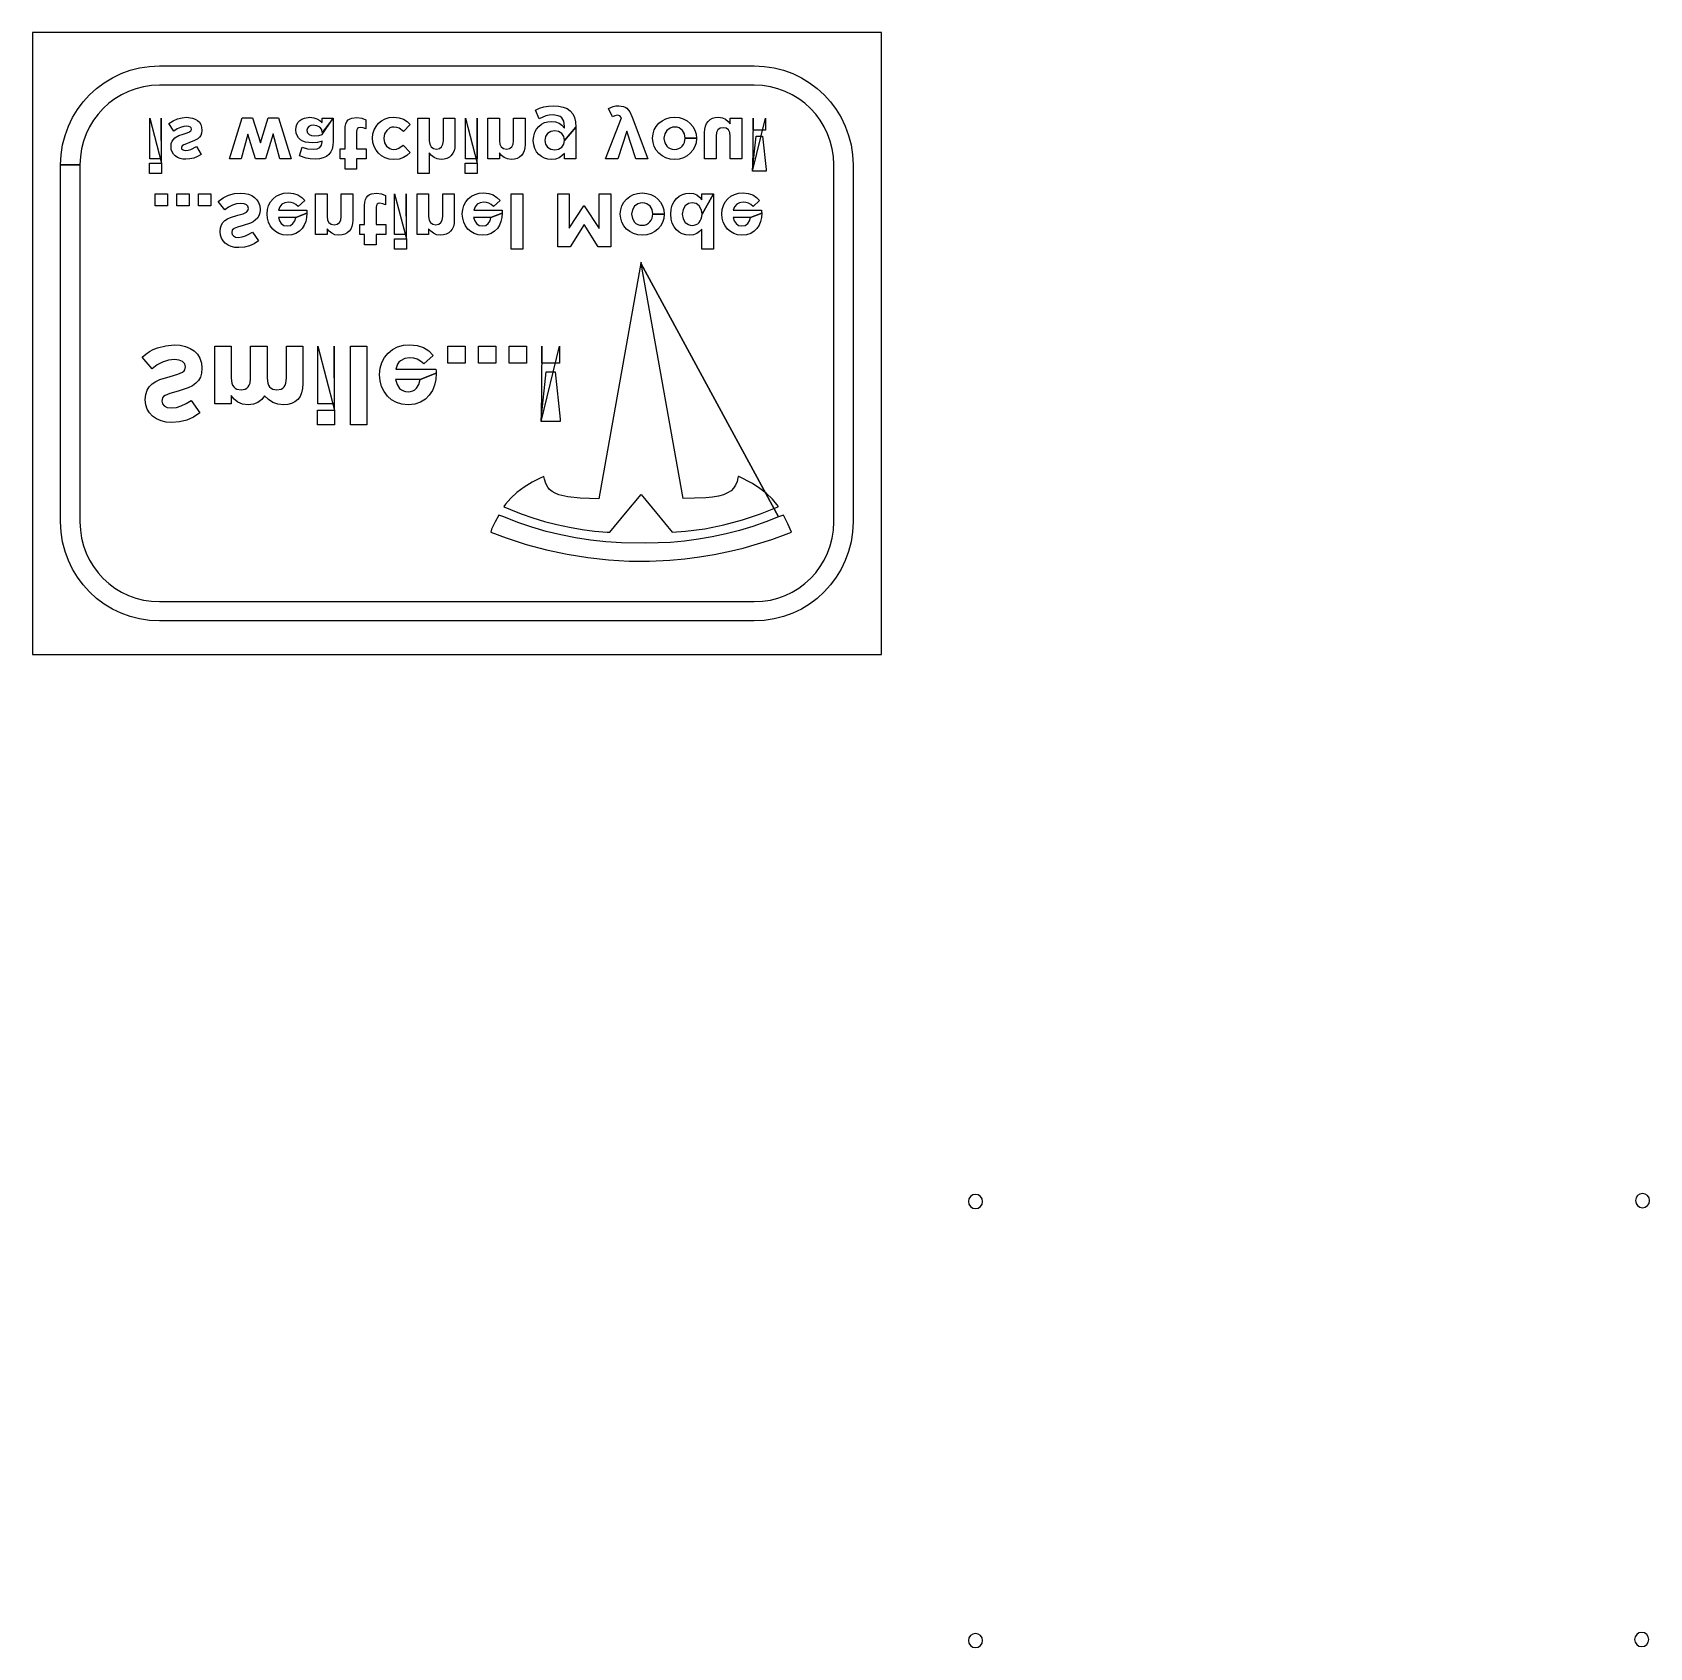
# Model space of a CAD drawing. Extents: x 0 to 571, y -350 to 220.
import ezdxf

# ---------------------------------------------------------------- set-up
doc = ezdxf.new("R2010")
doc.units = 0

msp = doc.modelspace()

# ---------------------------------------------------------------- linework, layer by layer
at = {"layer": 'Ebene 1'}
for p, q in [((0, 220), (0, 0.39999)), ((299.6, 220), (0, 220)), ((299.6, 0.39999), (299.6, 220)), ((31.296876, 205.428878), (34.502262, 206.603619)), ((34.502262, 206.603619), (37.845775, 207.464458)), ((37.845775, 207.464458), (41.309879, 207.993838)), ((41.309879, 207.993838), (44.87704, 208.1742)), ((44.87704, 208.1742), (254.723, 208.1742)), ((254.723, 208.1742), (258.290177, 207.993837)), ((258.290177, 207.993837), (261.754294, 207.464454)), ((261.754294, 207.464454), (265.097815, 206.60361)), ((265.097815, 206.60361), (268.303206, 205.428864)), ((20.207302, 197.942075), (22.68483, 200.196835)), ((22.68483, 200.196835), (25.370625, 202.207928)), ((25.370625, 202.207928), (28.247152, 203.957795)), ((28.247152, 203.957795), (31.296876, 205.428878)), ((36.490824, 200.091361), (33.906666, 199.152108)), ((39.189693, 200.779166), (36.490824, 200.091361)), ((41.989631, 201.201865), (39.189693, 200.779166)), ((44.877, 201.3458), (41.989631, 201.201865)), ((254.723, 201.3458), (44.877, 201.3458)), ((257.610369, 201.201865), (254.723, 201.3458)), ((260.410307, 200.779166), (257.610369, 201.201865)), ((263.109176, 200.091361), (260.410307, 200.779166)), ((265.693334, 199.152108), (263.109176, 200.091361)), ((268.303206, 205.428864), (271.352933, 203.957775)), ((271.352933, 203.957775), (274.229459, 202.207901)), ((274.229459, 202.207901), (276.915252, 200.196803)), ((276.915252, 200.196803), (279.392775, 197.942038)), ((15.947191, 192.771788), (17.955578, 195.461206)), ((17.955578, 195.461206), (20.207302, 197.942075)), ((26.978847, 194.962247), (24.989925, 193.153788)), ((29.137037, 196.573893), (26.978847, 194.962247)), ((31.450857, 197.975066), (29.137037, 196.573893)), ((33.906666, 199.152108), (31.450857, 197.975066)), ((268.149143, 197.975066), (265.693334, 199.152108)), ((270.462963, 196.573893), (268.149143, 197.975066)), ((272.621153, 194.962247), (270.462963, 196.573893)), ((274.610075, 193.153788), (272.621153, 194.962247)), ((279.392775, 197.942038), (281.644494, 195.461165)), ((281.644494, 195.461165), (283.652875, 192.771744)), ((12.730573, 186.837534), (14.199678, 189.891378)), ((14.199678, 189.891378), (15.947191, 192.771788)), ((21.574447, 189.001059), (20.175171, 186.684107)), ((23.183912, 191.162172), (21.574447, 189.001059)), ((24.989925, 193.153788), (23.183912, 191.162172)), ((276.416088, 191.162172), (274.610075, 193.153788)), ((278.025553, 189.001059), (276.416088, 191.162172)), ((279.424829, 186.684107), (278.025553, 189.001059)), ((283.652875, 192.771744), (285.400382, 189.891333)), ((285.400382, 189.891333), (286.869481, 186.837492)), ((10.697728, 180.279782), (11.557411, 183.627816)), ((11.557411, 183.627816), (12.730573, 186.837534)), ((18.999722, 184.224973), (18.061741, 181.637318)), ((20.175171, 186.684107), (18.999722, 184.224973)), ((280.600278, 184.224973), (279.424829, 186.684107)), ((281.538259, 181.637318), (280.600278, 184.224973)), ((286.869481, 186.837492), (288.042637, 183.627779)), ((288.042637, 183.627779), (288.902316, 180.279754)), ((10.16906, 176.810991), (10.697728, 180.279782)), ((17.374867, 178.934798), (16.95274, 176.131073)), ((18.061741, 181.637318), (17.374867, 178.934798)), ((282.225133, 178.934798), (281.538259, 181.637318)), ((282.64726, 176.131073), (282.225133, 178.934798)), ((288.902316, 180.279754), (289.430981, 176.810974)), ((9.9889, 47.1608), (9.98894, 173.239)), ((9.98894, 173.239), (10.16906, 176.810991)), ((16.809, 173.2398), (9.98894, 173.239)), ((9.98894, 173.239), (16.80904, 173.239)), ((16.95274, 176.131073), (16.809, 173.2398)), ((16.80904, 173.239), (16.80904, 47.1608)), ((282.791, 173.2398), (282.64726, 176.131073)), ((282.791, 47.1608), (282.791, 173.2398)), ((289.430981, 176.810974), (289.6111, 173.239)), ((289.6111, 173.239), (289.6111, 47.1608)), ((214.746, 138.548), (199.8509, 55.3896)), ((214.81062, 138.88938), (214.746, 138.548)), ((214.746, 138.548), (263.2479, 48.9417)), ((263.24792, 48.9417), (214.746, 138.548)), ((214.88792, 138.45049), (214.81062, 138.88938)), ((229.68662, 55.43409), (214.88792, 138.45049)), ((180.50757, 63.21852), (178.917284, 62.550464)), ((180.74264, 62.23475), (180.50757, 63.21852)), ((249.049495, 63.167158), (248.95738, 62.74342)), ((249.23701, 63.19812), (249.049495, 63.167158)), ((254.11056, 60.75203), (249.23701, 63.19812)), ((170.964746, 57.586891), (168.785942, 55.580396)), ((173.497485, 59.481458), (170.964746, 57.586891)), ((176.37044, 61.25276), (173.497485, 59.481458)), ((178.917284, 62.550464), (176.37044, 61.25276)), ((181.16931, 60.698166), (180.74264, 62.23475)), ((181.84798, 59.45943), (181.16931, 60.698166)), ((182.538233, 58.624957), (181.84798, 59.45943)), ((183.407316, 57.900871), (182.538233, 58.624957)), ((184.471996, 57.281464), (183.407316, 57.900871)), ((185.749039, 56.761028), (184.471996, 57.281464)), ((245.349928, 57.400908), (243.884912, 56.779965)), ((246.53656, 58.161901), (245.349928, 57.400908)), ((247.467122, 59.074569), (246.53656, 58.161901)), ((248.163921, 60.150537), (247.467122, 59.074569)), ((248.64927, 61.40143), (248.163921, 60.150537)), ((248.95738, 62.74342), (248.64927, 61.40143)), ((256.761562, 59.020448), (254.11056, 60.75203)), ((259.109052, 57.181668), (256.761562, 59.020448)), ((261.118177, 55.265723), (259.109052, 57.181668)), ((166.97479, 53.47331), (166.39682, 52.62959)), ((166.39682, 52.62959), (166.76257, 52.4015)), ((166.76257, 52.4015), (168.68887, 51.57126)), ((168.785942, 55.580396), (166.97479, 53.47331)), ((168.68887, 51.57126), (172.506483, 50.029254)), ((189.007282, 55.99423), (185.749039, 56.761028)), ((193.31618, 55.55481), (189.007282, 55.99423)), ((199.8509, 55.3896), (193.31618, 55.55481)), ((209.29791, 50.23187), (214.86913, 56.84801)), ((214.86913, 56.84801), (220.32195, 50.21166)), ((237.59647, 55.64119), (229.68662, 55.43409)), ((240.030494, 55.911731), (237.59647, 55.64119)), ((242.119205, 56.287447), (240.030494, 55.911731)), ((243.884912, 56.779965), (242.119205, 56.287447)), ((256.95693, 49.98978), (262.86494, 52.42943)), ((262.75408, 53.30265), (261.118177, 55.265723)), ((263.24734, 52.62452), (262.75408, 53.30265)), ((262.86494, 52.42943), (263.24734, 52.62452)), ((10.16902, 43.588826), (9.9889, 47.1608)), ((16.80904, 47.1608), (16.95278, 44.269528)), ((163.35226, 47.24176), (162.075661, 44.572147)), ((164.60557, 49.567), (163.35226, 47.24176)), ((166.3682, 48.93297), (164.60557, 49.567)), ((171.29781, 47.005389), (166.3682, 48.93297)), ((176.284741, 45.303856), (171.29781, 47.005389)), ((172.506483, 50.029254), (176.550617, 48.619658)), ((176.550617, 48.619658), (180.771352, 47.35415)), ((180.771352, 47.35415), (185.11877, 46.244408)), ((185.11877, 46.244408), (189.54295, 45.302109)), ((203.80095, 43.53366), (209.29791, 50.23187)), ((220.32195, 50.21166), (225.80084, 43.59522)), ((237.315884, 44.805289), (244.039348, 46.134641)), ((244.039348, 46.134641), (250.613677, 47.8691)), ((250.613677, 47.8691), (256.95693, 49.98978)), ((258.808428, 47.183879), (254.239239, 45.598029)), ((263.2479, 48.9417), (258.808428, 47.183879)), ((265.0219, 49.60501), (263.24792, 48.9417)), ((266.607704, 46.551856), (265.0219, 49.60501)), ((267.90364, 43.58925), (266.607704, 46.551856)), ((282.64726, 44.269545), (282.791, 47.1608)), ((289.6111, 47.1608), (289.430981, 43.588809)), ((10.697688, 40.120046), (10.16902, 43.588826)), ((11.557371, 36.772021), (10.697688, 40.120046)), ((16.95278, 44.269528), (17.374907, 41.465806)), ((17.374907, 41.465806), (18.061781, 38.763291)), ((162.075661, 44.572147), (161.73222, 43.59812)), ((161.73222, 43.59812), (167.22587, 41.5227)), ((167.22587, 41.5227), (174.307931, 39.234499)), ((181.336645, 43.826678), (176.284741, 45.303856)), ((186.461175, 42.572161), (181.336645, 43.826678)), ((191.665983, 41.538612), (186.461175, 42.572161)), ((189.54295, 45.302109), (193.993973, 44.538933)), ((196.958722, 40.724336), (191.665983, 41.538612)), ((193.993973, 44.538933), (198.42192, 43.966557)), ((202.347043, 40.12764), (196.958722, 40.724336)), ((198.42192, 43.966557), (202.77687, 43.59666)), ((207.8386, 39.74683), (202.347043, 40.12764)), ((202.77687, 43.59666), (203.80095, 43.53366)), ((230.110574, 40.404957), (225.1609, 39.9449)), ((225.80084, 43.59522), (230.52523, 43.89993)), ((235.044192, 41.063833), (230.110574, 40.404957)), ((230.52523, 43.89993), (237.315884, 44.805289)), ((239.942811, 41.917052), (235.044192, 41.063833)), ((244.787487, 42.960141), (239.942811, 41.917052)), ((249.559278, 44.188625), (244.787487, 42.960141)), ((254.239239, 45.598029), (249.559278, 44.188625)), ((255.860729, 39.406476), (260.937957, 41.032297)), ((260.937957, 41.032297), (266.02527, 42.85615)), ((266.02527, 42.85615), (267.90364, 43.58925)), ((281.538259, 38.763328), (282.225133, 41.465835)), ((282.225133, 41.465835), (282.64726, 44.269545)), ((288.902316, 40.120018), (288.042637, 36.771984)), ((289.430981, 43.588809), (288.902316, 40.120018)), ((12.730533, 33.562308), (11.557371, 36.772021)), ((18.061781, 38.763291), (18.999762, 36.175642)), ((18.999762, 36.175642), (20.175211, 33.716517)), ((174.307931, 39.234499), (181.481917, 37.311596)), ((181.481917, 37.311596), (188.720341, 35.757739)), ((188.720341, 35.757739), (195.99572, 34.576674)), ((195.99572, 34.576674), (203.280567, 33.77215)), ((216.509256, 39.651566), (207.8386, 39.74683)), ((225.1609, 39.9449), (216.509256, 39.651566)), ((230.193317, 34.151025), (235.405498, 34.828182)), ((235.405498, 34.828182), (240.565971, 35.68954)), ((240.565971, 35.68954), (245.687095, 36.737864)), ((245.687095, 36.737864), (250.781228, 37.97592)), ((250.781228, 37.97592), (255.860729, 39.406476)), ((279.424829, 33.716561), (280.600278, 36.175684)), ((280.600278, 36.175684), (281.538259, 38.763328)), ((288.042637, 36.771984), (286.869481, 33.562266)), ((14.199638, 30.508467), (12.730533, 33.562308)), ((15.947151, 27.628056), (14.199638, 30.508467)), ((20.175211, 33.716517), (21.574487, 31.399573)), ((21.574487, 31.399573), (23.183952, 29.238469)), ((23.183952, 29.238469), (24.989965, 27.246863)), ((203.280567, 33.77215), (210.547398, 33.347914)), ((210.547398, 33.347914), (217.768727, 33.307715)), ((217.768727, 33.307715), (224.91707, 33.6553)), ((224.91707, 33.6553), (230.193317, 34.151025)), ((274.610075, 27.2469), (276.416088, 29.23851)), ((276.416088, 29.23851), (278.025553, 31.399617)), ((278.025553, 31.399617), (279.424829, 33.716561)), ((285.400382, 30.508422), (283.652875, 27.628012)), ((286.869481, 33.562266), (285.400382, 30.508422)), ((17.955538, 24.938635), (15.947151, 27.628056)), ((20.207263, 22.457763), (17.955538, 24.938635)), ((24.989965, 27.246863), (26.978887, 25.438412)), ((26.978887, 25.438412), (29.137077, 23.826776)), ((29.137077, 23.826776), (31.450897, 22.425611)), ((268.149143, 22.425631), (270.462963, 23.826802)), ((270.462963, 23.826802), (272.621153, 25.438444)), ((272.621153, 25.438444), (274.610075, 27.2469)), ((281.644494, 24.938594), (279.392775, 22.457725)), ((283.652875, 27.628012), (281.644494, 24.938594)), ((22.68479, 20.202997), (20.207263, 22.457763)), ((25.370585, 18.191899), (22.68479, 20.202997)), ((28.247112, 16.442025), (25.370585, 18.191899)), ((31.450897, 22.425611), (33.906706, 21.248577)), ((33.906706, 21.248577), (36.490864, 20.30933)), ((36.490864, 20.30933), (39.189733, 19.62153)), ((39.189733, 19.62153), (41.989671, 19.198834)), ((41.989671, 19.198834), (44.87704, 19.0549)), ((44.87704, 19.0549), (254.723, 19.0549)), ((254.723, 19.0549), (257.610369, 19.198835)), ((257.610369, 19.198835), (260.410307, 19.621534)), ((260.410307, 19.621534), (263.109176, 20.309339)), ((263.109176, 20.309339), (265.693334, 21.248591)), ((265.693334, 21.248591), (268.149143, 22.425631)), ((274.229459, 18.191872), (271.352933, 16.442005)), ((276.915252, 20.202965), (274.229459, 18.191872)), ((279.392775, 22.457725), (276.915252, 20.202965)), ((31.296836, 14.970936), (28.247112, 16.442025)), ((34.502222, 13.79619), (31.296836, 14.970936)), ((37.845735, 12.935346), (34.502222, 13.79619)), ((41.309839, 12.405963), (37.845735, 12.935346)), ((44.877, 12.2256), (41.309839, 12.405963)), ((254.723, 12.2256), (44.877, 12.2256)), ((258.290177, 12.405962), (254.723, 12.2256)), ((261.754294, 12.935342), (258.290177, 12.405962)), ((265.097815, 13.796181), (261.754294, 12.935342)), ((268.303206, 14.970922), (265.097815, 13.796181)), ((271.352933, 16.442005), (268.303206, 14.970922)), ((0, 0.39999), (299.6, 0.39999))]:
    msp.add_line(p, q, dxfattribs=at)
at = {"layer": 'Layer 1'}
for p, q in [((182.10999, 193.964713), (183.83508, 194.06501)), ((183.83508, 194.06501), (185.713953, 193.958028)), ((205.901752, 194.025267), (206.9582, 194.09213)), ((206.9582, 194.09213), (208.56294, 193.87817)), ((41.420597, 175.397), (41.420597, 189.7326)), ((41.420597, 189.7326), (45.5929, 173.819)), ((45.5929, 173.819), (45.485917, 189.7326)), ((45.485917, 189.7326), (45.485917, 175.397)), ((48.206871, 187.83359), (49.684563, 188.809807)), ((49.684563, 188.809807), (51.229121, 189.49182)), ((51.229121, 189.49182), (52.813793, 189.87294)), ((52.813793, 189.87294), (54.358351, 189.99998)), ((54.358351, 189.99998), (56.497991, 189.73253)), ((56.497991, 189.73253), (57.447458, 189.37146)), ((57.447458, 189.37146), (58.263201, 188.87667)), ((58.263201, 188.87667), (58.925153, 188.24146)), ((69.62296, 175.397), (74.03598, 189.8396)), ((74.03598, 189.8396), (77.67337, 189.8396)), ((77.67337, 189.8396), (80.48165, 181.04031)), ((80.48165, 181.04031), (83.23644, 189.8396)), ((83.23644, 189.8396), (86.90058, 189.8396)), ((86.90058, 189.8396), (91.3671, 175.397)), ((93.822946, 188.254315), (94.424719, 188.87615)), ((94.424719, 188.87615), (95.146848, 189.37094)), ((95.146848, 189.37094), (95.975959, 189.73201)), ((95.975959, 189.73201), (97.901639, 189.99946)), ((97.901639, 189.99946), (99.285721, 189.879105)), ((99.285721, 189.879105), (100.442469, 189.51804)), ((100.442469, 189.51804), (101.411992, 188.92964)), ((101.411992, 188.92964), (102.234419, 188.18076)), ((102.234419, 188.18076), (102.234419, 189.73201)), ((102.234419, 189.73201), (106.166, 189.732)), ((106.166, 189.732), (102.31464, 184.67709)), ((102.314648, 183.95495), (106.166, 189.732)), ((106.166, 189.732), (106.166, 181.41413)), ((110.62743, 187.75324), (111.00187, 188.482053)), ((111.00187, 188.482053), (111.48329, 189.06377)), ((111.48329, 189.06377), (112.091747, 189.491695)), ((112.091747, 189.491695), (112.79382, 189.75915)), ((112.79382, 189.75915), (114.50553, 189.97312)), ((114.50553, 189.97312), (116.29749, 189.73241)), ((116.29749, 189.73241), (117.715, 189.144)), ((117.715, 189.144), (117.715, 185.88105)), ((117.715, 189.144), (117.715, 189.144)), ((122.15662, 187.88666), (123.239813, 188.775953)), ((123.239813, 188.775953), (124.51023, 189.46465)), ((124.51023, 189.46465), (125.95449, 189.90595)), ((125.95449, 189.90595), (127.50573, 190.05305)), ((127.50573, 190.05305), (129.44478, 189.872518)), ((129.44478, 189.872518), (130.98265, 189.33092)), ((130.98265, 189.33092), (132.246378, 188.481753)), ((132.246378, 188.481753), (133.363, 187.43199)), ((135.99193, 170.20774), (135.99193, 189.73204)), ((135.99193, 189.73204), (140.05725, 189.73204)), ((140.05725, 189.73204), (140.05725, 181.73512)), ((145.05867, 181.73512), (145.05867, 189.73204)), ((145.05867, 189.73204), (149.124, 189.732)), ((149.124, 189.732), (149.124, 180.45129)), ((152.8427, 175.397), (152.8427, 189.7326)), ((152.8427, 189.7326), (157.015, 173.819)), ((157.015, 173.819), (156.90802, 189.7326)), ((156.90802, 189.7326), (156.90802, 175.397)), ((160.75294, 175.39638), (160.75294, 189.73198)), ((160.75294, 189.73198), (164.81826, 189.73198)), ((164.81826, 189.73198), (164.81826, 181.73506)), ((169.81968, 189.73198), (173.885, 189.732)), ((169.81968, 181.73506), (169.81968, 189.73198)), ((173.885, 189.732), (173.885, 180.45129)), ((177.49638, 192.56725), (178.920585, 193.202457)), ((178.88715, 189.51826), (177.49638, 192.56725)), ((181.13378, 190.4811), (178.88715, 189.51826)), ((178.920585, 193.202457), (180.46514, 193.66382)), ((180.46514, 193.66382), (182.10999, 193.964713)), ((180.73259, 188.12749), (181.909395, 188.448438)), ((182.35739, 190.741867), (181.13378, 190.4811)), ((181.909395, 188.448438), (183.13969, 188.55542)), ((183.7281, 190.82879), (182.35739, 190.741867)), ((183.13969, 188.55542), (184.630755, 188.401633)), ((185.540108, 190.581395), (183.7281, 190.82879)), ((184.630755, 188.401633), (185.84099, 187.94027)), ((186.240504, 190.272151), (185.540108, 190.581395)), ((185.713953, 193.958028), (187.33875, 193.63708)), ((186.80383, 189.83921), (186.240504, 190.272151)), ((187.248479, 189.285909), (186.80383, 189.83921)), ((187.566085, 188.615597), (187.248479, 189.285909)), ((187.33875, 193.63708), (188.709458, 193.088795)), ((187.82017, 186.92394), (187.566085, 188.615597)), ((188.709458, 193.088795), (189.82608, 192.2998)), ((189.82608, 192.2998), (190.708683, 191.256723)), ((190.708683, 191.256723), (191.32383, 189.94619)), ((191.32383, 189.94619), (191.704958, 188.37489)), ((191.704958, 188.37489), (191.832, 186.49601)), ((202.25099, 175.397), (207.86755, 189.7861)), ((203.34756, 193.10255), (204.97903, 193.82468)), ((204.71158, 190.16053), (203.34756, 193.10255)), ((205.56744, 190.56172), (204.71158, 190.16053)), ((204.97903, 193.82468), (205.901752, 194.025267)), ((206.45004, 190.72219), (205.56744, 190.56172)), ((207.27915, 190.50823), (206.45004, 190.72219)), ((207.86755, 189.7861), (207.27915, 190.50823)), ((208.56294, 193.87817), (209.218202, 193.597337)), ((209.218202, 193.597337), (209.79323, 193.18278)), ((209.79323, 193.18278), (210.80956, 191.92574)), ((210.80956, 191.92574), (211.66542, 190.0803)), ((211.66542, 190.0803), (217.175, 175.397)), ((221.06972, 187.91336), (222.206402, 188.802647)), ((222.206402, 188.802647), (223.53031, 189.49135)), ((223.53031, 189.49135), (225.007997, 189.912587)), ((225.007997, 189.912587), (226.60604, 190.053)), ((226.60604, 190.053), (228.224147, 189.9059)), ((228.224147, 189.9059), (229.70853, 189.4646)), ((229.70853, 189.4646), (231.032432, 188.769217)), ((231.032432, 188.769217), (232.16912, 187.85987)), ((237.933025, 187.806337), (238.48298, 188.58196)), ((238.48298, 188.58196), (239.190067, 189.202121)), ((239.190067, 189.202121), (240.027538, 189.645093)), ((240.027538, 189.645093), (240.995392, 189.910876)), ((240.995392, 189.910876), (242.09363, 189.99947)), ((242.09363, 189.99947), (243.4844, 189.81225)), ((243.4844, 189.81225), (244.60771, 189.30409)), ((244.60771, 189.30409), (245.51706, 188.58196)), ((245.51706, 188.58196), (246.29268, 187.69935)), ((246.29268, 187.69935), (246.29268, 189.73202)), ((246.29268, 189.73202), (250.358, 189.732)), ((250.358, 189.732), (250.358, 175.3964)), ((254.13, 171.01), (258.67674, 189.7319)), ((254.34396, 189.7319), (254.13, 171.01)), ((254.34396, 185.45261), (254.34396, 189.7319)), ((258.67674, 189.7319), (258.67674, 185.45261)), ((49.945331, 185.15904), (48.206871, 187.83359)), ((49.758121, 182.217017), (50.319777, 182.77867)), ((51.115446, 185.90791), (49.945331, 185.15904)), ((50.319777, 182.77867), (51.683797, 183.58104)), ((52.272191, 186.44282), (51.115446, 185.90791)), ((51.683797, 183.58104), (53.208297, 184.0892)), ((53.408881, 186.763767), (52.272191, 186.44282)), ((53.208297, 184.0892), (54.331607, 184.4369)), ((54.465331, 186.87075), (53.408881, 186.763767)), ((54.331607, 184.4369), (55.267701, 184.78459)), ((55.227582, 186.7972), (54.465331, 186.87075)), ((55.749121, 186.57655), (55.227582, 186.7972)), ((55.267701, 184.78459), (55.93634, 185.18577)), ((56.070068, 186.235545), (55.749121, 186.57655)), ((55.93634, 185.18577), (56.17705, 185.74743)), ((56.17705, 185.80093), (56.070068, 186.235545)), ((56.17705, 185.74743), (56.17705, 185.80093)), ((58.985343, 182.99264), (58.423687, 182.45773)), ((58.925153, 188.24146), (59.413261, 187.45915)), ((59.440017, 183.63453), (58.985343, 182.99264)), ((59.413261, 187.45915), (59.734208, 186.496312)), ((59.740904, 184.403462), (59.440017, 183.63453)), ((59.734208, 186.496312), (59.84119, 185.373)), ((59.8412, 185.3195), (59.740904, 184.403462)), ((59.84119, 185.373), (59.8412, 185.373)), ((59.8412, 185.373), (59.8412, 185.3195)), ((76.04189, 184.0893), (73.74177, 175.397)), ((78.74319, 175.34351), (76.04189, 184.0893)), ((84.97491, 184.11605), (82.24686, 175.34351)), ((87.32852, 175.397), (84.97491, 184.11605)), ((92.980461, 185.61319), (93.074071, 186.622835)), ((92.980461, 185.55969), (92.980461, 185.61319)), ((93.087443, 184.463125), (92.980461, 185.55969)), ((93.074071, 186.622835), (93.354899, 187.51213)), ((93.40839, 183.52703), (93.087443, 184.463125)), ((93.354899, 187.51213), (93.822946, 188.254315)), ((93.916552, 182.74472), (93.40839, 183.52703)), ((94.58519, 182.10951), (93.916552, 182.74472)), ((97.06583, 186.18821), (96.912043, 185.45271)), ((96.912043, 185.45271), (96.912043, 185.39921)), ((96.912043, 185.39921), (97.099262, 184.550037)), ((97.52719, 186.73649), (97.06583, 186.18821)), ((97.099262, 184.550037), (97.660918, 183.9282)), ((98.235945, 187.0775), (97.52719, 186.73649)), ((97.660918, 183.9282), (98.550208, 183.54708)), ((99.13192, 187.19117), (98.235945, 187.0775)), ((98.550208, 183.54708), (99.720328, 183.42004)), ((100.42908, 187.017322), (99.13192, 187.19117)), ((99.720328, 183.42004), (101.111098, 183.58051)), ((101.43204, 186.49578), (100.42908, 187.017322)), ((101.111098, 183.58051), (102.314648, 183.95495)), ((102.09399, 185.693417), (101.43204, 186.49578)), ((102.31464, 184.67709), (102.09399, 185.693417)), ((110.33323, 185.66708), (110.40678, 186.81714)), ((110.33323, 178.87371), (110.33323, 185.66708)), ((110.40678, 186.81714), (110.62743, 187.75324)), ((114.480458, 185.606902), (114.39855, 184.99844)), ((114.39855, 184.99844), (114.39855, 178.87371)), ((114.726182, 186.041518), (114.480458, 185.606902)), ((115.135723, 186.302287), (114.726182, 186.041518)), ((115.70908, 186.38921), (115.135723, 186.302287)), ((116.745475, 186.26217), (115.70908, 186.38921)), ((117.715, 185.88105), (116.745475, 186.26217)), ((120.04372, 182.64454), (120.184135, 184.128913)), ((120.04372, 182.59104), (120.04372, 182.64454)), ((120.184135, 184.128913), (120.60538, 185.53305)), ((120.60538, 185.53305), (121.274015, 186.790093)), ((121.274015, 186.790093), (122.15662, 187.88666)), ((124.29626, 184.1423), (124.05555, 182.59105)), ((125.04514, 185.39934), (124.29626, 184.1423)), ((126.1952, 186.25519), (125.04514, 185.39934)), ((126.903958, 186.475848), (126.1952, 186.25519)), ((127.69295, 186.5494), (126.903958, 186.475848)), ((128.642415, 186.449103), (127.69295, 186.5494)), ((129.45815, 186.14821), (128.642415, 186.449103)), ((130.98265, 185.0249), (129.45815, 186.14821)), ((133.363, 187.432), (130.98265, 185.0249)), ((133.363, 187.43199), (133.363, 187.432)), ((176.77425, 181.86903), (176.901293, 183.386845)), ((176.901293, 183.386845), (177.28242, 184.73081)), ((177.28242, 184.73081), (177.904253, 185.867493)), ((177.904253, 185.867493), (178.69993, 186.81696)), ((178.69993, 186.81696), (179.6494, 187.572523)), ((179.6494, 187.572523), (180.73259, 188.12749)), ((181.086975, 183.219675), (180.83958, 181.86902)), ((181.82916, 184.27612), (181.086975, 183.219675)), ((182.94579, 184.958133), (181.82916, 184.27612)), ((184.3165, 185.18547), (182.94579, 184.958133)), ((185.70727, 184.94476), (184.3165, 185.18547)), ((186.80383, 184.27612), (185.70727, 184.94476)), ((185.84099, 187.94027), (186.8707, 187.204773)), ((187.55271, 183.2063), (186.80383, 184.27612)), ((186.8707, 187.204773), (187.82017, 186.22856)), ((187.82017, 181.86902), (187.55271, 183.2063)), ((187.82017, 186.22856), (187.82017, 186.92394)), ((191.832, 186.496), (187.82017, 181.86902)), ((187.82017, 181.81552), (191.832, 186.496)), ((191.832, 186.49601), (191.832, 186.496)), ((191.832, 186.496), (191.832, 175.3966)), ((209.81998, 185.15913), (206.55702, 175.397)), ((212.94921, 175.397), (209.81998, 185.15913)), ((218.87658, 182.64449), (219.02368, 184.148925)), ((218.87658, 182.59099), (218.87658, 182.64449)), ((219.02368, 184.148925), (219.46498, 185.55975)), ((219.46498, 185.55975), (220.160365, 186.816792)), ((220.160365, 186.816792), (221.06972, 187.91336)), ((223.15587, 184.1155), (222.88841, 182.591)), ((223.93149, 185.37254), (223.15587, 184.1155)), ((225.10829, 186.2284), (223.93149, 185.37254)), ((225.843797, 186.469112), (225.10829, 186.2284)), ((226.65954, 186.54935), (225.843797, 186.469112)), ((227.48865, 186.475797), (226.65954, 186.54935)), ((228.21078, 186.25514), (227.48865, 186.475797)), ((229.38758, 185.39929), (228.21078, 186.25514)), ((230.10971, 184.16899), (229.38758, 185.39929)), ((230.37717, 182.6445), (230.10971, 184.16899)), ((234.389, 182.591), (230.37717, 182.6445)), ((232.16912, 187.85987), (233.09853, 186.763302)), ((233.09853, 186.763302), (233.8006, 185.50626)), ((233.8006, 185.50626), (234.2419, 184.095432)), ((234.2419, 184.095432), (234.389, 182.59099)), ((237.22594, 184.67711), (237.304505, 185.853912)), ((237.22594, 175.3964), (237.22594, 184.67711)), ((237.304505, 185.853912), (237.5402, 186.896987)), ((237.5402, 186.896987), (237.933025, 187.806337)), ((241.451735, 184.663735), (241.29126, 183.39332)), ((241.29126, 183.39332), (241.29126, 175.3964)), ((241.93316, 185.58646), (241.451735, 184.663735)), ((242.708777, 186.128057), (241.93316, 185.58646)), ((243.75185, 186.30859), (242.708777, 186.128057)), ((244.801618, 186.128057), (243.75185, 186.30859)), ((245.5973, 185.58646), (244.801618, 186.128057)), ((246.118835, 184.663735), (245.5973, 185.58646)), ((246.29268, 183.39332), (246.118835, 184.663735)), ((246.29268, 175.3964), (246.29268, 183.39332)), ((254.13, 171.54491), (255.38704, 183.36641)), ((258.67674, 185.45261), (254.34396, 185.45261)), ((255.38704, 183.36641), (257.63366, 183.36641)), ((257.63366, 183.36641), (258.8907, 171.54491)), ((48.92901, 179.78317), (49.022619, 180.746012)), ((48.92901, 179.72967), (48.92901, 179.78317)), ((49.029306, 178.699965), (48.92901, 179.72967)), ((49.022619, 180.746012), (49.303447, 181.54838)), ((49.330193, 177.80399), (49.029306, 178.699965)), ((49.303447, 181.54838), (49.758121, 182.217017)), ((49.824983, 177.014995), (49.330193, 177.80399)), ((50.453503, 176.35973), (49.824983, 177.014995)), ((52.833865, 179.89015), (52.593155, 179.35524)), ((52.593155, 179.35524), (52.593155, 179.30174)), ((52.593155, 179.30174), (52.686764, 178.91393)), ((52.686764, 178.91393), (52.967593, 178.60636)), ((53.475758, 180.31808), (52.833865, 179.89015)), ((52.967593, 178.60636), (53.435639, 178.38571)), ((53.435639, 178.38571), (54.090903, 178.31216)), ((54.385107, 180.69252), (53.475758, 180.31808)), ((54.090903, 178.31216), (54.926701, 178.405767)), ((55.508417, 181.06696), (54.385107, 180.69252)), ((54.926701, 178.405767), (55.882853, 178.68659)), ((57.032917, 181.65536), (55.508417, 181.06696)), ((55.882853, 178.68659), (57.969003, 179.64943)), ((58.423687, 182.45773), (57.032917, 181.65536)), ((57.969003, 179.64943), (59.520243, 176.84115)), ((94.21075, 176.38597), (95.22708, 179.48845)), ((95.427675, 181.621408), (94.58519, 182.10951)), ((95.22708, 179.48845), (97.09927, 178.92679)), ((96.40389, 181.2804), (95.427675, 181.621408)), ((97.527203, 181.05975), (96.40389, 181.2804)), ((97.09927, 178.92679), (99.18542, 178.71283)), ((98.7575, 180.9862), (97.527203, 181.05975)), ((100.65643, 181.14667), (98.7575, 180.9862)), ((99.18542, 178.71283), (100.5227, 178.87999)), ((100.5227, 178.87999), (101.48554, 179.38147)), ((102.26116, 181.5746), (100.65643, 181.14667)), ((101.48554, 179.38147), (102.067255, 180.203895)), ((102.067255, 180.203895), (102.26116, 181.33389)), ((102.26116, 181.33389), (102.26116, 181.5746)), ((105.308474, 177.763363), (104.64151, 176.86739)), ((105.784878, 178.81981), (105.308474, 177.763363)), ((106.070719, 180.036733), (105.784878, 178.81981)), ((106.166, 181.41413), (106.070719, 180.036733)), ((108.62151, 175.39679), (108.62151, 178.87371)), ((108.62151, 178.87371), (110.33323, 178.87371)), ((114.39855, 178.87371), (117.76849, 178.87371)), ((117.76849, 178.87371), (117.76849, 175.39679)), ((120.184135, 181.106665), (120.04372, 182.59104)), ((120.60538, 179.70252), (120.184135, 181.106665)), ((121.274015, 178.425423), (120.60538, 179.70252)), ((122.15662, 177.32217), (121.274015, 178.425423)), ((123.239813, 176.412823), (122.15662, 177.32217)), ((124.05555, 182.59105), (124.05555, 182.53755)), ((124.05555, 182.53755), (124.29626, 181.0398)), ((124.29626, 181.0398), (125.01839, 179.78276)), ((125.01839, 179.78276), (126.11496, 178.95365)), ((126.11496, 178.95365), (126.790283, 178.712938)), ((126.790283, 178.712938), (127.53247, 178.6327)), ((127.53247, 178.6327), (128.53543, 178.739683)), ((128.53543, 178.739683), (129.35117, 179.06063)), ((129.35117, 179.06063), (130.79543, 180.21069)), ((130.79543, 180.21069), (133.28277, 177.53614)), ((133.28277, 177.53614), (132.186203, 176.533178)), ((140.05725, 181.73512), (140.22441, 180.471392)), ((140.80613, 176.57319), (140.05725, 177.42904)), ((140.05725, 177.42904), (140.05725, 170.20774)), ((140.22441, 180.471392), (140.72589, 179.56873)), ((140.72589, 179.56873), (141.541632, 179.00707)), ((141.541632, 179.00707), (142.59808, 178.81985)), ((142.59808, 178.81985), (143.64116, 179.00707)), ((143.64116, 179.00707), (144.41678, 179.56873)), ((144.41678, 179.56873), (144.898197, 180.471392)), ((144.898197, 180.471392), (145.05867, 181.73512)), ((148.401868, 177.322059), (147.84021, 176.54644)), ((148.803053, 178.231408), (148.401868, 177.322059)), ((149.043763, 179.274484), (148.803053, 178.231408)), ((149.124, 180.45129), (149.043763, 179.274484)), ((164.81826, 181.73506), (164.98542, 180.471333)), ((165.56714, 176.57319), (164.81826, 177.42904)), ((164.81826, 177.42904), (164.81826, 175.39638)), ((164.98542, 180.471333), (165.4869, 179.56867)), ((165.4869, 179.56867), (166.302642, 179.00701)), ((166.302642, 179.00701), (167.35909, 178.81979)), ((167.35909, 178.81979), (168.402165, 179.00701)), ((168.402165, 179.00701), (169.17779, 179.56867)), ((169.17779, 179.56867), (169.659207, 180.471333)), ((169.659207, 180.471333), (169.81968, 181.73506)), ((173.162874, 177.322059), (172.60122, 176.54644)), ((173.564055, 178.231408), (173.162874, 177.322059)), ((173.804764, 179.274484), (173.564055, 178.231408)), ((173.885, 180.45129), (173.804764, 179.274484)), ((176.77425, 181.81553), (176.77425, 181.86903)), ((176.907978, 180.304408), (176.77425, 181.81553)), ((177.30916, 178.9805), (176.907978, 180.304408)), ((177.930995, 177.823757), (177.30916, 178.9805)), ((178.72668, 176.86761), (177.930995, 177.823757)), ((180.83958, 181.86902), (180.83958, 181.81552)), ((180.83958, 181.81552), (181.10703, 180.47825)), ((181.10703, 180.47825), (181.82916, 179.43517)), ((181.82916, 179.43517), (182.92573, 178.73978)), ((182.92573, 178.73978), (184.3165, 178.49907)), ((184.3165, 178.49907), (185.70727, 178.73978)), ((185.70727, 178.73978), (186.80383, 179.43517)), ((186.80383, 179.43517), (187.55271, 180.47825)), ((187.76667, 177.26879), (186.877383, 176.43299)), ((187.55271, 180.47825), (187.82017, 181.81552)), ((187.76667, 175.3966), (187.76667, 177.26879)), ((219.02368, 181.09324), (218.87658, 182.59099)), ((219.46498, 179.70247), (219.02368, 181.09324)), ((220.16705, 178.425372), (219.46498, 179.70247)), ((221.09646, 177.32212), (220.16705, 178.425372)), ((222.233148, 176.412773), (221.09646, 177.32212)), ((222.88841, 182.591), (222.88841, 182.5375)), ((222.88841, 182.5375), (223.12912, 181.03975)), ((223.12912, 181.03975), (223.878, 179.78271)), ((223.878, 179.78271), (224.406225, 179.307977)), ((224.406225, 179.307977), (225.02806, 178.9536)), ((225.02806, 178.9536), (225.770245, 178.712887)), ((225.770245, 178.712887), (226.60604, 178.63265)), ((226.60604, 178.63265), (227.401725, 178.712887)), ((227.401725, 178.712887), (228.13054, 178.9536)), ((228.13054, 178.9536), (228.779122, 179.334725)), ((228.779122, 179.334725), (229.33409, 179.8362)), ((229.33409, 179.8362), (229.78208, 180.417915)), ((229.78208, 180.417915), (230.10971, 181.09324)), ((230.10971, 181.09324), (230.37717, 182.59099)), ((230.37717, 182.59099), (234.389, 182.591)), ((232.16912, 177.29538), (231.052492, 176.392712)), ((233.09853, 178.37857), (232.16912, 177.29538)), ((233.8006, 179.64898), (233.09853, 178.37857)), ((234.2419, 181.03975), (233.8006, 179.64898)), ((234.389, 182.5375), (234.2419, 181.03975)), ((234.389, 182.591), (234.389, 182.5375)), ((234.389, 182.59099), (234.389, 182.591)), ((41.31361, 170.20835), (41.31361, 173.819)), ((41.31361, 173.819), (45.5929, 173.819)), ((45.485917, 175.397), (41.420597, 175.397)), ((45.5929, 173.819), (45.5929, 170.20835)), ((51.229121, 175.84488), (50.453503, 176.35973)), ((52.111723, 175.47713), (51.229121, 175.84488)), ((53.107995, 175.25648), (52.111723, 175.47713)), ((54.171133, 175.18293), (53.107995, 175.25648)), ((55.54184, 175.296597), (54.171133, 175.18293)), ((56.925923, 175.6376), (55.54184, 175.296597)), ((58.283258, 176.152452), (56.925923, 175.6376)), ((59.520243, 176.84115), (58.283258, 176.152452)), ((73.74177, 175.397), (69.62296, 175.397)), ((82.24686, 175.34351), (78.74319, 175.34351)), ((91.3671, 175.397), (87.32852, 175.397)), ((96.67134, 175.55685), (94.21075, 176.38597)), ((98.08885, 175.316145), (96.67134, 175.55685)), ((99.77382, 175.23591), (98.08885, 175.316145)), ((101.331747, 175.337877), (99.77382, 175.23591)), ((102.662337, 175.64378), (101.331747, 175.337877)), ((103.765592, 176.153617), (102.662337, 175.64378)), ((104.64151, 176.86739), (103.765592, 176.153617)), ((110.33323, 175.39679), (108.62151, 175.39679)), ((110.33323, 171.73265), (110.33323, 175.39679)), ((114.39855, 171.73265), (110.33323, 171.73265)), ((117.76849, 175.39679), (114.39855, 175.39679)), ((114.39855, 175.39679), (114.39855, 171.73265)), ((124.51023, 175.71744), (123.239813, 176.412823)), ((125.967863, 175.27614), (124.51023, 175.71744)), ((127.55922, 175.12904), (125.967863, 175.27614)), ((129.418035, 175.289513), (127.55922, 175.12904)), ((130.92916, 175.77093), (129.418035, 175.289513)), ((132.186203, 176.533178), (130.92916, 175.77093)), ((141.74222, 175.82431), (140.80613, 176.57319)), ((142.86554, 175.31614), (141.74222, 175.82431)), ((144.25631, 175.12893), (142.86554, 175.31614)), ((145.352876, 175.217524), (144.25631, 175.12893)), ((146.315715, 175.483307), (145.352876, 175.217524)), ((147.144826, 175.926279), (146.315715, 175.483307)), ((147.84021, 176.54644), (147.144826, 175.926279)), ((152.736, 170.20835), (152.736, 173.819)), ((152.736, 173.819), (157.015, 173.819)), ((156.90802, 175.397), (152.8427, 175.397)), ((157.015, 173.819), (157.015, 170.20835)), ((164.81826, 175.39638), (160.75294, 175.39638)), ((166.50323, 175.82431), (165.56714, 176.57319)), ((167.62655, 175.31614), (166.50323, 175.82431)), ((169.01731, 175.12893), (167.62655, 175.31614)), ((170.113881, 175.217524), (169.01731, 175.12893)), ((171.076722, 175.483307), (170.113881, 175.217524)), ((171.905836, 175.926279), (171.076722, 175.483307)), ((172.60122, 176.54644), (171.905836, 175.926279)), ((179.676145, 176.118732), (178.72668, 176.86761)), ((180.75934, 175.58382), (179.676145, 176.118732)), ((181.929458, 175.242818), (180.75934, 175.58382)), ((183.13969, 175.12915), (181.929458, 175.242818)), ((184.650817, 175.282935), (183.13969, 175.12915)), ((185.86774, 175.74429), (184.650817, 175.282935)), ((186.877383, 176.43299), (185.86774, 175.74429)), ((191.832, 175.3966), (187.76667, 175.3966)), ((206.55702, 175.397), (202.25099, 175.397)), ((217.175, 175.397), (212.94921, 175.397)), ((223.55705, 175.71739), (222.233148, 176.412773)), ((225.041432, 175.27609), (223.55705, 175.71739)), ((226.65954, 175.12899), (225.041432, 175.27609)), ((228.257582, 175.27609), (226.65954, 175.12899)), ((229.73527, 175.71739), (228.257582, 175.27609)), ((231.052492, 176.392712), (229.73527, 175.71739)), ((241.29126, 175.3964), (237.22594, 175.3964)), ((250.358, 175.3964), (246.29268, 175.3964)), ((254.13, 171.01), (254.13, 171.54491)), ((258.8907, 171.54491), (258.8907, 171.01)), ((45.5929, 170.20835), (41.31361, 170.20835)), ((140.05725, 170.20774), (135.99193, 170.20774)), ((157.015, 170.20835), (152.736, 170.20835)), ((258.8907, 171.01), (254.13, 171.01)), ((43.34522, 158.70771), (43.34522, 162.987)), ((43.34522, 162.987), (47.678, 162.987)), ((47.678, 162.987), (47.678, 158.70771)), ((50.97192, 158.70771), (50.97192, 162.987)), ((50.97192, 162.987), (55.3047, 162.987)), ((55.3047, 162.987), (55.3047, 158.70771)), ((58.59852, 158.70771), (58.59852, 162.987)), ((58.59852, 162.987), (62.9313, 162.987)), ((62.9313, 162.987), (62.9313, 158.70771)), ((65.529862, 160.25828), (67.308442, 161.588872)), ((67.963702, 157.34301), (65.529862, 160.25828)), ((67.308442, 161.588872), (69.274242, 162.53165)), ((69.274242, 162.53165), (71.35371, 163.073247)), ((71.35371, 163.073247), (73.473292, 163.25378)), ((73.473292, 163.25378), (74.930927, 163.16017)), ((74.930927, 163.16017), (76.254832, 162.87934)), ((76.254832, 162.87934), (77.42495, 162.397922)), ((77.42495, 162.397922), (78.421222, 161.75603)), ((78.421222, 161.75603), (79.230274, 160.92692)), ((79.230274, 160.92692), (79.838732, 159.93733)), ((79.838732, 159.93733), (80.219856, 158.767217)), ((83.385792, 158.92129), (84.05443, 160.171648)), ((84.05443, 160.171648), (84.937032, 161.24816)), ((84.937032, 161.24816), (86.040284, 162.124073)), ((86.040284, 162.124073), (87.317382, 162.77265)), ((87.317382, 162.77265), (88.761642, 163.173833)), ((89.109342, 159.870762), (88.066262, 159.34922)), ((88.761642, 163.173833), (90.312882, 163.30756)), ((90.366382, 160.04461), (89.109342, 159.870762)), ((90.312882, 163.30756), (92.138269, 163.133715)), ((91.329224, 159.957685), (90.366382, 160.04461)), ((92.185082, 159.69691), (91.329224, 159.957685)), ((92.138269, 163.133715), (93.709572, 162.61218)), ((93.709572, 162.61218), (95.046849, 161.756323)), ((96.170162, 160.63301), (93.843302, 158.5736)), ((95.046849, 161.756323), (96.170162, 160.63301)), ((99.92194, 148.65138), (99.92194, 162.98698)), ((99.92194, 162.98698), (103.98726, 162.98698)), ((103.98726, 162.98698), (103.98726, 154.99006)), ((108.98868, 162.98698), (113.054, 162.987)), ((108.98868, 154.99006), (108.98868, 162.98698)), ((113.054, 162.987), (113.054, 153.70629)), ((117.25423, 158.92108), (117.32778, 160.07114)), ((117.32778, 160.07114), (117.54843, 161.00724)), ((117.54843, 161.00724), (117.92287, 161.736052)), ((117.92287, 161.736052), (118.40429, 162.31777)), ((118.40429, 162.31777), (119.012747, 162.745695)), ((119.012747, 162.745695), (119.71482, 163.01315)), ((119.71482, 163.01315), (121.42653, 163.22712)), ((121.42653, 163.22712), (123.21849, 162.98641)), ((123.21849, 162.98641), (124.636, 162.398)), ((124.636, 162.398), (124.636, 159.13505)), ((124.636, 162.398), (124.636, 162.398)), ((127.84769, 148.651), (127.84769, 162.9866)), ((127.84769, 162.9866), (132.02, 147.073)), ((132.02, 147.073), (131.91302, 162.9866)), ((131.91302, 162.9866), (131.91302, 148.651)), ((135.75694, 148.65138), (135.75694, 162.98698)), ((135.75694, 162.98698), (139.82226, 162.98698)), ((139.82226, 162.98698), (139.82226, 154.99006)), ((144.82368, 162.98698), (148.889, 162.987)), ((144.82368, 154.99006), (144.82368, 162.98698)), ((148.889, 162.987), (148.889, 153.70629)), ((152.2865, 158.92129), (152.955135, 160.171648)), ((152.955135, 160.171648), (153.83774, 161.24816)), ((153.83774, 161.24816), (154.940992, 162.124073)), ((154.940992, 162.124073), (156.21809, 162.77265)), ((156.21809, 162.77265), (157.66235, 163.173833)), ((158.010042, 159.870762), (156.96697, 159.34922)), ((157.66235, 163.173833), (159.21359, 163.30756)), ((159.26708, 160.04461), (158.010042, 159.870762)), ((159.21359, 163.30756), (161.038977, 163.133715)), ((160.229925, 159.957685), (159.26708, 160.04461)), ((161.08578, 159.69691), (160.229925, 159.957685)), ((161.038977, 163.133715), (162.61028, 162.61218)), ((162.61028, 162.61218), (163.947558, 161.756323)), ((165.07087, 160.63301), (162.74401, 158.5736)), ((163.947558, 161.756323), (165.07087, 160.63301)), ((169.01067, 143.4627), (169.01067, 162.987)), ((169.01067, 162.987), (173.076, 162.987)), ((173.076, 162.987), (173.076, 143.4627)), ((185.39211, 144.265), (185.39211, 162.9869)), ((185.39211, 162.9869), (189.43069, 162.9869)), ((189.43069, 162.9869), (189.43069, 150.8444)), ((200.02193, 162.98686), (204.114, 162.987)), ((200.02193, 150.76416), (200.02193, 162.98686)), ((204.114, 162.987), (204.114, 144.265)), ((208.05099, 158.81475), (208.746372, 160.071792)), ((208.746372, 160.071792), (209.65572, 161.16836)), ((209.65572, 161.16836), (210.792407, 162.057647)), ((210.792407, 162.057647), (212.11631, 162.74635)), ((212.11631, 162.74635), (213.594, 163.167587)), ((213.594, 163.167587), (215.19205, 163.308)), ((215.24554, 159.80435), (214.4298, 159.724112)), ((215.19205, 163.308), (216.810155, 163.1609)), ((216.07465, 159.730797), (215.24554, 159.80435)), ((216.810155, 163.1609), (218.29453, 162.7196)), ((218.29453, 162.7196), (219.618437, 162.024217)), ((219.618437, 162.024217), (220.75512, 161.11487)), ((220.75512, 161.11487), (221.68453, 160.018302)), ((221.68453, 160.018302), (222.3866, 158.76126)), ((225.81216, 159.02862), (226.460742, 160.292353)), ((226.460742, 160.292353), (227.28317, 161.35549)), ((227.28317, 161.35549), (228.259383, 162.177913)), ((228.259383, 162.177913), (229.36932, 162.773)), ((229.36932, 162.773), (230.566188, 163.134065)), ((230.566188, 163.134065), (231.80317, 163.25442)), ((232.84624, 159.80428), (231.48222, 159.53682)), ((231.80317, 163.25442), (233.267488, 163.093948)), ((234.18352, 159.53682), (232.84624, 159.80428)), ((233.267488, 163.093948), (234.45098, 162.61253)), ((234.45098, 162.61253), (235.440562, 161.856968)), ((235.440562, 161.856968), (236.26967, 160.92756)), ((236.26967, 162.98697), (240.335, 162.987)), ((236.26967, 160.92756), (236.26967, 162.98697)), ((240.335, 162.987), (236.32316, 155.84593)), ((236.32316, 155.79243), (240.335, 162.987)), ((240.335, 162.987), (240.335, 143.4627)), ((243.8595, 158.92129), (244.52814, 160.171648)), ((244.52814, 160.171648), (245.41074, 161.24816)), ((245.41074, 161.24816), (246.513995, 162.124073)), ((246.513995, 162.124073), (247.7911, 162.77265)), ((247.7911, 162.77265), (249.235355, 163.173833)), ((249.58305, 159.870762), (248.53997, 159.34922)), ((249.235355, 163.173833), (250.7866, 163.30756)), ((250.84009, 160.04461), (249.58305, 159.870762)), ((250.7866, 163.30756), (252.61198, 163.133715)), ((251.80293, 159.957685), (250.84009, 160.04461)), ((252.65879, 159.69691), (251.80293, 159.957685)), ((252.61198, 163.133715), (254.18328, 162.61218)), ((254.18328, 162.61218), (255.520557, 161.756323)), ((256.64387, 160.63301), (254.31701, 158.5736)), ((255.520557, 161.756323), (256.64387, 160.63301)), ((47.678, 158.70771), (43.34522, 158.70771)), ((55.3047, 158.70771), (50.97192, 158.70771)), ((62.9313, 158.70771), (58.59852, 158.70771)), ((69.260857, 158.279107), (67.963702, 157.34301)), ((67.963702, 153.59863), (68.852993, 154.166972)), ((68.852993, 154.166972), (69.916132, 154.6417)), ((70.584762, 159.00124), (69.260857, 158.279107)), ((69.916132, 154.6417), (72.483702, 155.41733)), ((72.008967, 159.462602), (70.584762, 159.00124)), ((73.553522, 159.61639), (72.008967, 159.462602)), ((72.483702, 155.41733), (74.382632, 155.97898)), ((74.690208, 159.50272), (73.553522, 159.61639)), ((74.382632, 155.97898), (75.532692, 156.51389)), ((75.532692, 159.16171), (74.690208, 159.50272)), ((76.07429, 158.593367), (75.532692, 159.16171)), ((75.532692, 156.51389), (76.094349, 157.10229)), ((76.254822, 157.85118), (76.07429, 158.593367)), ((76.094349, 157.10229), (76.254822, 157.79768)), ((76.254822, 157.79768), (76.254822, 157.85118)), ((79.470983, 154.46117), (78.795657, 153.7591)), ((79.945717, 155.2836), (79.470983, 154.46117)), ((80.246604, 156.253125), (79.945717, 155.2836)), ((80.219856, 158.767217), (80.346897, 157.45)), ((80.3469, 157.3965), (80.246604, 156.253125)), ((80.346897, 157.45), (80.3469, 157.45)), ((80.3469, 157.45), (80.3469, 157.3965)), ((82.824136, 155.89905), (82.96455, 157.48372)), ((82.824136, 155.84555), (82.824136, 155.89905)), ((82.951177, 154.361175), (82.824136, 155.84555)), ((83.332301, 152.95703), (82.951177, 154.361175)), ((82.96455, 157.48372), (83.385792, 158.92129)), ((92.93396, 154.69551), (86.8093, 154.69551)), ((86.8093, 154.69551), (87.183738, 153.445153)), ((87.3107, 158.45993), (86.862712, 157.23632)), ((86.862712, 157.23632), (96.838802, 157.23632)), ((88.066262, 159.34922), (87.3107, 158.45993)), ((93.000818, 159.242237), (92.185082, 159.69691)), ((92.59971, 153.46521), (92.93403, 154.69551)), ((96.8923, 156.22), (92.93396, 154.69551)), ((92.93403, 154.69551), (96.8923, 156.22)), ((93.843302, 158.5736), (93.000818, 159.242237)), ((96.785318, 154.675435), (96.464371, 153.25124)), ((96.8923, 156.1665), (96.785318, 154.675435)), ((96.838802, 157.23632), (96.865552, 156.72816)), ((96.865552, 156.72816), (96.892302, 156.21999)), ((96.8923, 156.22), (96.8923, 156.1665)), ((96.892302, 156.21999), (96.8923, 156.22)), ((103.98726, 154.99006), (104.15442, 153.726333)), ((108.828208, 153.726333), (108.98868, 154.99006)), ((117.25423, 152.12771), (117.25423, 158.92108)), ((121.401458, 158.860902), (121.31955, 158.25244)), ((121.31955, 158.25244), (121.31955, 152.12771)), ((121.647182, 159.295517), (121.401458, 158.860902)), ((122.056723, 159.556287), (121.647182, 159.295517)), ((122.63008, 159.64321), (122.056723, 159.556287)), ((123.666475, 159.51617), (122.63008, 159.64321)), ((124.636, 159.13505), (123.666475, 159.51617)), ((139.82226, 154.99006), (139.98942, 153.726333)), ((144.663207, 153.726333), (144.82368, 154.99006)), ((151.72484, 155.89905), (151.865255, 157.48372)), ((151.72484, 155.84555), (151.72484, 155.89905)), ((151.851882, 154.361175), (151.72484, 155.84555)), ((152.23301, 152.95703), (151.851882, 154.361175)), ((151.865255, 157.48372), (152.2865, 158.92129)), ((161.83466, 154.69551), (155.70993, 154.69551)), ((155.70993, 154.69551), (156.084368, 153.445153)), ((156.211407, 158.45993), (155.76342, 157.23632)), ((155.76342, 157.23632), (165.73951, 157.23632)), ((156.96697, 159.34922), (156.211407, 158.45993)), ((161.901522, 159.242237), (161.08578, 159.69691)), ((161.50034, 153.46521), (161.83466, 154.69551)), ((165.793, 156.22), (161.83466, 154.69551)), ((161.83466, 154.69551), (165.793, 156.22)), ((162.74401, 158.5736), (161.901522, 159.242237)), ((165.686017, 154.675435), (165.36507, 153.25124)), ((165.793, 156.1665), (165.686017, 154.675435)), ((165.73951, 157.23632), (165.76621, 156.72816)), ((165.76621, 156.72816), (165.79301, 156.21999)), ((165.793, 156.22), (165.793, 156.1665)), ((165.79301, 156.21999), (165.793, 156.22)), ((189.43069, 150.8444), (194.64607, 158.76108)), ((194.64607, 158.76108), (194.75305, 158.76108)), ((194.75305, 158.76108), (200.02193, 150.76416)), ((207.46258, 155.89949), (207.609682, 157.403925)), ((207.46258, 155.84599), (207.46258, 155.89949)), ((207.609682, 154.34824), (207.46258, 155.84599)), ((207.609682, 157.403925), (208.05099, 158.81475)), ((208.05099, 152.95747), (207.609682, 154.34824)), ((211.74187, 157.3705), (211.47442, 155.846)), ((211.47442, 155.846), (211.47442, 155.7925)), ((211.47442, 155.7925), (211.71513, 154.29475)), ((211.71513, 154.29475), (212.464, 153.03771)), ((212.51749, 158.62754), (211.74187, 157.3705)), ((213.6943, 159.4834), (212.51749, 158.62754)), ((214.4298, 159.724112), (213.6943, 159.4834)), ((216.79678, 159.51014), (216.07465, 159.730797)), ((217.97359, 158.65429), (216.79678, 159.51014)), ((218.69572, 157.42399), (217.97359, 158.65429)), ((218.368083, 153.672915), (218.69572, 154.34824)), ((218.96317, 155.8995), (218.69572, 157.42399)), ((218.69572, 154.34824), (218.96317, 155.84599)), ((222.975, 155.846), (218.96317, 155.8995)), ((218.96317, 155.84599), (222.975, 155.846)), ((222.3866, 158.76126), (222.8279, 157.350432)), ((222.8279, 154.29475), (222.3866, 152.90398)), ((222.8279, 157.350432), (222.975, 155.84599)), ((222.975, 155.7925), (222.8279, 154.29475)), ((222.975, 155.846), (222.975, 155.7925)), ((222.975, 155.84599), (222.975, 155.846)), ((225.27725, 155.8459), (225.410978, 157.53756)), ((225.27725, 155.7924), (225.27725, 155.8459)), ((225.410978, 154.107433), (225.27725, 155.7924)), ((225.410978, 157.53756), (225.81216, 159.02862)), ((225.81216, 152.63643), (225.410978, 154.107433)), ((229.61003, 157.47741), (229.34258, 155.84593)), ((229.34258, 155.84593), (229.34258, 155.79243)), ((229.34258, 155.79243), (229.61003, 154.16095)), ((230.38565, 158.73445), (229.61003, 157.47741)), ((229.61003, 154.16095), (230.38565, 152.93066)), ((231.48222, 159.53682), (230.38565, 158.73445)), ((235.28009, 158.73445), (234.18352, 159.53682)), ((236.02896, 157.47741), (235.28009, 158.73445)), ((235.708017, 153.499), (236.02896, 154.1877)), ((236.24961, 156.695105), (236.02896, 157.47741)), ((236.02896, 154.1877), (236.24961, 154.949947)), ((236.32316, 155.84593), (236.24961, 156.695105)), ((236.24961, 154.949947), (236.32316, 155.79243)), ((243.29784, 155.89905), (243.438255, 157.48372)), ((243.29784, 155.84555), (243.29784, 155.89905)), ((243.424882, 154.361175), (243.29784, 155.84555)), ((243.80601, 152.95703), (243.424882, 154.361175)), ((243.438255, 157.48372), (243.8595, 158.92129)), ((253.40766, 154.69551), (247.28293, 154.69551)), ((247.28293, 154.69551), (247.657367, 153.445153)), ((247.784407, 158.45993), (247.33642, 157.23632)), ((247.33642, 157.23632), (257.31251, 157.23632)), ((248.53997, 159.34922), (247.784407, 158.45993)), ((253.474525, 159.242237), (252.65879, 159.69691)), ((253.07334, 153.46521), (253.40766, 154.69551)), ((257.366, 156.22), (253.40766, 154.69551)), ((253.40766, 154.69551), (257.366, 156.22)), ((254.31701, 158.5736), (253.474525, 159.242237)), ((257.259017, 154.675435), (256.93807, 153.25124)), ((257.366, 156.1665), (257.259017, 154.675435)), ((257.31251, 157.23632), (257.33931, 156.72816)), ((257.33931, 156.72816), (257.36601, 156.21999)), ((257.366, 156.22), (257.366, 156.1665)), ((257.36601, 156.21999), (257.366, 156.22)), ((66.278733, 149.69378), (66.385715, 150.97088)), ((66.278733, 149.64028), (66.278733, 149.69378)), ((66.399088, 148.423355), (66.278733, 149.64028)), ((66.385715, 150.97088), (66.706662, 152.02064)), ((66.760153, 147.34016), (66.399088, 148.423355)), ((66.706662, 152.02064), (67.248259, 152.883182)), ((67.248259, 152.883182), (67.963702, 153.59863)), ((70.531274, 150.12171), (70.370801, 149.31934)), ((70.370801, 149.31934), (70.370801, 149.26584)), ((70.370801, 149.26584), (70.517902, 148.63063)), ((70.517902, 148.63063), (70.959203, 148.11578)), ((71.173167, 150.71011), (70.531274, 150.12171)), ((72.403467, 151.21827), (71.173167, 150.71011)), ((74.409387, 151.77993), (72.403467, 151.21827)), ((76.923467, 152.63579), (74.409387, 151.77993)), ((75.185003, 148.14253), (76.401926, 148.717557)), ((76.401926, 148.717557), (77.645593, 149.4798)), ((77.953172, 153.143952), (76.923467, 152.63579)), ((77.645593, 149.4798), (79.785233, 146.37732)), ((78.795657, 153.7591), (77.953172, 153.143952)), ((83.967511, 151.679933), (83.332301, 152.95703)), ((84.803311, 150.57668), (83.967511, 151.679933)), ((85.826326, 149.667333), (84.803311, 150.57668)), ((87.023191, 148.97195), (85.826326, 149.667333)), ((88.400586, 148.53065), (87.023191, 148.97195)), ((87.183738, 153.445153), (87.82563, 152.47562)), ((87.82563, 152.47562), (88.74835, 151.853788)), ((89.911711, 148.38355), (88.400586, 148.53065)), ((88.74835, 151.853788), (89.91178, 151.64651)), ((91.583306, 148.544023), (89.911711, 148.38355)), ((89.91178, 151.64651), (91.068527, 151.860475)), ((91.068527, 151.860475), (91.97119, 152.50237)), ((93.014191, 149.02544), (91.583306, 148.544023)), ((91.97119, 152.50237), (92.59971, 153.46521)), ((94.211054, 149.781), (93.014191, 149.02544)), ((95.180581, 150.7639), (94.211054, 149.781)), ((95.942832, 151.920645), (95.180581, 150.7639)), ((96.464371, 153.25124), (95.942832, 151.920645)), ((103.98726, 148.65138), (99.92194, 148.65138)), ((104.73614, 149.82819), (103.98726, 150.68404)), ((103.98726, 150.68404), (103.98726, 148.65138)), ((104.15442, 153.726333), (104.6559, 152.82367)), ((104.6559, 152.82367), (105.471643, 152.26201)), ((105.67223, 149.07931), (104.73614, 149.82819)), ((105.471643, 152.26201), (106.52809, 152.07479)), ((106.79555, 148.57114), (105.67223, 149.07931)), ((106.52809, 152.07479), (107.571165, 152.26201)), ((108.18631, 148.38393), (106.79555, 148.57114)), ((107.571165, 152.26201), (108.34679, 152.82367)), ((109.282881, 148.472524), (108.18631, 148.38393)), ((108.34679, 152.82367), (108.828208, 153.726333)), ((110.245723, 148.738307), (109.282881, 148.472524)), ((111.074836, 149.181279), (110.245723, 148.738307)), ((111.77022, 149.80144), (111.074836, 149.181279)), ((112.331874, 150.577059), (111.77022, 149.80144)), ((112.733055, 151.486408), (112.331874, 150.577059)), ((112.973764, 152.529484), (112.733055, 151.486408)), ((113.054, 153.70629), (112.973764, 152.529484)), ((115.54251, 148.65079), (115.54251, 152.12771)), ((115.54251, 152.12771), (117.25423, 152.12771)), ((117.25423, 148.65079), (115.54251, 148.65079)), ((117.25423, 144.98665), (117.25423, 148.65079)), ((121.31955, 152.12771), (124.68949, 152.12771)), ((124.68949, 148.65079), (121.31955, 148.65079)), ((121.31955, 148.65079), (121.31955, 144.98665)), ((124.68949, 152.12771), (124.68949, 148.65079)), ((131.91302, 148.651), (127.84769, 148.651)), ((139.82226, 148.65138), (135.75694, 148.65138)), ((140.57114, 149.82819), (139.82226, 150.68404)), ((139.82226, 150.68404), (139.82226, 148.65138)), ((139.98942, 153.726333), (140.4909, 152.82367)), ((140.4909, 152.82367), (141.306637, 152.26201)), ((141.50723, 149.07931), (140.57114, 149.82819)), ((141.306637, 152.26201), (142.36309, 152.07479)), ((142.63054, 148.57114), (141.50723, 149.07931)), ((142.36309, 152.07479), (143.406165, 152.26201)), ((144.02131, 148.38393), (142.63054, 148.57114)), ((143.406165, 152.26201), (144.18179, 152.82367)), ((145.117881, 148.472524), (144.02131, 148.38393)), ((144.18179, 152.82367), (144.663207, 153.726333)), ((146.080723, 148.738307), (145.117881, 148.472524)), ((146.909836, 149.181279), (146.080723, 148.738307)), ((147.60522, 149.80144), (146.909836, 149.181279)), ((148.166874, 150.577059), (147.60522, 149.80144)), ((148.568055, 151.486408), (148.166874, 150.577059)), ((148.808764, 152.529484), (148.568055, 151.486408)), ((148.889, 153.70629), (148.808764, 152.529484)), ((152.868215, 151.679933), (152.23301, 152.95703)), ((153.70401, 150.57668), (152.868215, 151.679933)), ((154.727025, 149.667333), (153.70401, 150.57668)), ((155.92389, 148.97195), (154.727025, 149.667333)), ((157.301285, 148.53065), (155.92389, 148.97195)), ((156.084368, 153.445153), (156.72626, 152.47562)), ((156.72626, 152.47562), (157.648978, 151.853788)), ((158.81241, 148.38355), (157.301285, 148.53065)), ((157.648978, 151.853788), (158.81241, 151.64651)), ((158.81241, 151.64651), (159.969157, 151.860475)), ((160.484005, 148.544023), (158.81241, 148.38355)), ((159.969157, 151.860475), (160.87182, 152.50237)), ((161.91489, 149.02544), (160.484005, 148.544023)), ((160.87182, 152.50237), (161.50034, 153.46521)), ((163.111757, 149.781), (161.91489, 149.02544)), ((164.08128, 150.7639), (163.111757, 149.781)), ((164.843532, 151.920645), (164.08128, 150.7639)), ((165.36507, 153.25124), (164.843532, 151.920645)), ((194.75305, 152.18168), (189.83187, 144.265)), ((199.67424, 144.265), (194.75305, 152.18168)), ((208.75306, 151.680372), (208.05099, 152.95747)), ((209.68247, 150.57712), (208.75306, 151.680372)), ((210.819152, 149.667772), (209.68247, 150.57712)), ((212.14306, 148.97239), (210.819152, 149.667772)), ((213.627435, 148.53109), (212.14306, 148.97239)), ((212.464, 153.03771), (212.992225, 152.562977)), ((212.992225, 152.562977), (213.61406, 152.2086)), ((213.61406, 152.2086), (214.356253, 151.967887)), ((215.24554, 148.38399), (213.627435, 148.53109)), ((214.356253, 151.967887), (215.19205, 151.88765)), ((215.19205, 151.88765), (215.987728, 151.967887)), ((216.843585, 148.53109), (215.24554, 148.38399)), ((215.987728, 151.967887), (216.71654, 152.2086)), ((216.71654, 152.2086), (217.365122, 152.589725)), ((218.32128, 148.97239), (216.843585, 148.53109)), ((217.365122, 152.589725), (217.92009, 153.0912)), ((217.92009, 153.0912), (218.368083, 153.672915)), ((219.638495, 149.647712), (218.32128, 148.97239)), ((220.75512, 150.55038), (219.638495, 149.647712)), ((221.68453, 151.63357), (220.75512, 150.55038)), ((222.3866, 152.90398), (221.68453, 151.63357)), ((226.454055, 151.35933), (225.81216, 152.63643)), ((227.25642, 150.30957), (226.454055, 151.35933)), ((228.232635, 149.467085), (227.25642, 150.30957)), ((229.34258, 148.86531), (228.232635, 149.467085)), ((230.546128, 148.504245), (229.34258, 148.86531)), ((230.38565, 152.93066), (231.48222, 152.12829)), ((231.80317, 148.38389), (230.546128, 148.504245)), ((231.48222, 152.12829), (232.14417, 151.90764)), ((233.287548, 148.544363), (231.80317, 148.38389)), ((232.14417, 151.90764), (232.84624, 151.83409)), ((232.84624, 151.83409), (233.541625, 151.90764)), ((234.47772, 149.02578), (233.287548, 148.544363)), ((233.541625, 151.90764), (234.18352, 152.12829)), ((234.18352, 152.12829), (234.778607, 152.462612)), ((235.460618, 149.721162), (234.47772, 149.02578)), ((234.778607, 152.462612), (235.28009, 152.93066)), ((235.28009, 152.93066), (235.708017, 153.499)), ((236.26967, 150.52353), (235.460618, 149.721162)), ((236.26967, 143.4627), (236.26967, 150.52353)), ((244.441215, 151.679933), (243.80601, 152.95703)), ((245.27701, 150.57668), (244.441215, 151.679933)), ((246.300032, 149.667333), (245.27701, 150.57668)), ((247.4969, 148.97195), (246.300032, 149.667333)), ((248.874292, 148.53065), (247.4969, 148.97195)), ((247.657367, 153.445153), (248.29926, 152.47562)), ((248.29926, 152.47562), (249.221982, 151.853788)), ((250.38541, 148.38355), (248.874292, 148.53065)), ((249.221982, 151.853788), (250.38541, 151.64651)), ((250.38541, 151.64651), (251.542158, 151.860475)), ((252.057012, 148.544023), (250.38541, 148.38355)), ((251.542158, 151.860475), (252.44482, 152.50237)), ((253.4879, 149.02544), (252.057012, 148.544023)), ((252.44482, 152.50237), (253.07334, 153.46521)), ((254.684762, 149.781), (253.4879, 149.02544)), ((255.65429, 150.7639), (254.684762, 149.781)), ((256.416535, 151.920645), (255.65429, 150.7639)), ((256.93807, 153.25124), (256.416535, 151.920645)), ((67.335184, 146.370632), (66.760153, 147.34016)), ((68.097433, 145.54821), (67.335184, 146.370632)), ((69.060271, 144.886255), (68.097433, 145.54821)), ((70.183583, 144.39815), (69.060271, 144.886255)), ((71.447311, 144.097265), (70.183583, 144.39815)), ((70.959203, 148.11578), (71.721452, 147.754715)), ((72.831393, 143.99697), (71.447311, 144.097265)), ((71.721452, 147.754715), (72.777903, 147.63436)), ((72.777903, 147.63436), (73.981453, 147.761402)), ((74.803873, 144.150755), (72.831393, 143.99697)), ((73.981453, 147.761402), (75.185003, 148.14253)), ((76.602513, 144.61211), (74.803873, 144.150755)), ((78.267423, 145.360987), (76.602513, 144.61211)), ((79.785233, 146.37732), (78.267423, 145.360987)), ((121.31955, 144.98665), (117.25423, 144.98665)), ((127.74071, 143.46235), (127.74071, 147.073)), ((127.74071, 147.073), (132.02, 147.073)), ((132.02, 143.46235), (127.74071, 143.46235)), ((132.02, 147.073), (132.02, 143.46235)), ((173.076, 143.4627), (169.01067, 143.4627)), ((189.83187, 144.265), (185.39211, 144.265)), ((204.114, 144.265), (199.67424, 144.265)), ((240.335, 143.4627), (236.26967, 143.4627)), ((42.691366, 108.024452), (44.12203, 108.625711)), ((44.12203, 108.625711), (47.078418, 109.395706)), ((47.078418, 109.395706), (50.09184, 109.652371)), ((50.09184, 109.652371), (52.164163, 109.519286)), ((52.164163, 109.519286), (54.04637, 109.120031)), ((54.04637, 109.120031), (55.709933, 108.435596)), ((55.709933, 108.435596), (57.12634, 107.523011)), ((64.37473, 88.890652), (64.37473, 109.271652)), ((64.37473, 109.271652), (70.15442, 109.271652)), ((70.15442, 109.271652), (70.15442, 97.9024)), ((77.036811, 97.9024), (77.036811, 109.2717)), ((77.036811, 109.2717), (82.816501, 109.2717)), ((82.816501, 109.2717), (82.816501, 97.9024)), ((89.698893, 109.2717), (95.4786, 109.272)), ((89.698893, 97.9024), (89.698893, 109.2717)), ((95.4786, 109.272), (95.4786, 96.0012)), ((100.73421, 88.8906), (100.73421, 109.2716)), ((100.73421, 109.2716), (106.666, 86.6472)), ((106.666, 86.6472), (106.5139, 109.2717)), ((106.5139, 109.2717), (106.5139, 88.8906)), ((112.24531, 109.2716), (118.025, 109.272)), ((112.24531, 81.5139), (112.24531, 109.2716)), ((118.025, 109.272), (118.025, 81.5139)), ((127.074647, 108.045356), (128.89031, 108.967441)), ((128.89031, 108.967441), (130.94362, 109.537808)), ((130.94362, 109.537808), (133.14903, 109.727931)), ((133.14903, 109.727931), (135.744185, 109.480773)), ((135.744185, 109.480773), (137.97811, 108.739301)), ((137.97811, 108.739301), (139.879325, 107.522521)), ((146.58207, 103.18811), (146.58207, 109.272)), ((146.58207, 109.272), (152.742, 109.272)), ((152.742, 109.272), (152.742, 103.18811)), ((157.42506, 103.18811), (157.42506, 109.272)), ((157.42506, 109.272), (163.585, 109.272)), ((163.585, 109.272), (163.585, 103.18811)), ((168.26806, 103.18811), (168.26806, 109.272)), ((168.26806, 109.272), (174.428, 109.272)), ((174.428, 109.272), (174.428, 103.18811)), ((179.529, 82.6547), (185.99313, 109.2717)), ((179.8332, 109.2717), (179.529, 82.6547)), ((179.8332, 103.18781), (179.8332, 109.2717)), ((185.99313, 109.2717), (185.99313, 103.18781)), ((38.79863, 105.393651), (40.029666, 106.408422)), ((42.25884, 101.249001), (38.79863, 105.393651)), ((40.029666, 106.408422), (41.327245, 107.285356)), ((41.327245, 107.285356), (42.691366, 108.024452)), ((45.98522, 103.606511), (44.103015, 102.579853)), ((48.010015, 104.262431), (45.98522, 103.606511)), ((50.20592, 104.481071), (48.010015, 104.262431)), ((51.821954, 104.319466), (50.20592, 104.481071)), ((53.01972, 103.834651), (51.821954, 104.319466)), ((53.789715, 103.026638), (53.01972, 103.834651)), ((54.04638, 101.971461), (53.789715, 103.026638)), ((57.12634, 107.523011), (58.276578, 106.344258)), ((58.276578, 106.344258), (59.14163, 104.937361)), ((59.14163, 104.937361), (59.683476, 103.273796)), ((59.683476, 103.273796), (59.864091, 101.401101)), ((122.701857, 101.448144), (123.30074, 103.491951)), ((123.30074, 103.491951), (124.251345, 105.269584)), ((124.251345, 105.269584), (125.50614, 106.800061)), ((125.50614, 106.800061), (127.074647, 108.045356)), ((128.8808, 102.836026), (128.24389, 101.096411)), ((129.363235, 103.527592), (128.8808, 102.836026)), ((129.95499, 104.100331), (129.363235, 103.527592)), ((131.437938, 104.841811), (129.95499, 104.100331)), ((133.22508, 105.088971), (131.437938, 104.841811)), ((134.593953, 104.965391), (133.22508, 105.088971)), ((135.81073, 104.594651), (134.593953, 104.965391)), ((136.97047, 103.948236), (135.81073, 104.594651)), ((138.16823, 102.997631), (136.97047, 103.948236)), ((141.47635, 105.925501), (138.16823, 102.997631)), ((139.879325, 107.522521), (141.47635, 105.925501)), ((152.742, 103.18811), (146.58207, 103.18811)), ((163.585, 103.18811), (157.42506, 103.18811)), ((174.428, 103.18811), (168.26806, 103.18811)), ((185.99313, 103.18781), (179.8332, 103.18781)), ((44.103015, 102.579853), (42.25884, 101.249001)), ((43.523162, 96.733561), (45.034624, 97.408494)), ((45.034624, 97.408494), (48.684954, 98.511204)), ((48.684954, 98.511204), (51.384674, 99.309714)), ((51.384674, 99.309714), (53.019724, 100.070201)), ((53.019724, 100.070201), (53.523546, 100.469453)), ((53.523546, 100.469453), (53.818234, 100.906731)), ((53.818234, 100.906731), (54.04638, 101.895361)), ((54.04638, 101.895361), (54.04638, 101.971461)), ((58.618806, 97.151835), (57.658696, 96.1537)), ((59.293736, 98.32108), (58.618806, 97.151835)), ((59.721509, 99.69946), (59.293736, 98.32108)), ((59.8641, 101.325), (59.721509, 99.69946)), ((59.864091, 101.401101), (59.8641, 101.401)), ((59.8641, 101.401), (59.8641, 101.325)), ((70.15442, 97.9024), (70.382566, 96.105752)), ((76.818172, 96.105752), (77.036811, 97.9024)), ((82.816501, 97.9024), (83.044647, 96.105752)), ((89.480253, 96.105752), (89.698893, 97.9024)), ((122.50223, 99.195201), (122.701857, 101.448144)), ((122.50223, 99.119151), (122.50223, 99.195201)), ((122.682845, 97.008806), (122.50223, 99.119151)), ((136.87541, 97.48412), (128.16785, 97.48412)), ((128.16785, 97.48412), (128.700185, 95.706485)), ((128.24389, 101.096411), (142.42699, 101.096411)), ((136.400105, 95.735003), (136.87541, 97.48412)), ((142.503, 99.6515), (136.87541, 97.48412)), ((136.87541, 97.48412), (142.503, 99.6515)), ((142.350902, 97.455598), (141.89461, 95.4308)), ((142.503, 99.57545), (142.350902, 97.455598)), ((142.42699, 101.096411), (142.46499, 100.373951)), ((142.46499, 100.373951), (142.50299, 99.651493)), ((142.50299, 99.651493), (142.503, 99.6515)), ((142.503, 99.6515), (142.503, 99.57545)), ((179.529, 83.415186), (181.31615, 100.221886)), ((181.31615, 100.221886), (184.51019, 100.221886)), ((184.51019, 100.221886), (186.29733, 83.415186)), ((39.863325, 90.374004), (40.015422, 92.189661)), ((40.015422, 92.189661), (40.471714, 93.682114)), ((40.471714, 93.682114), (41.241705, 94.908396)), ((41.241705, 94.908396), (42.258854, 95.925544)), ((42.258854, 95.925544), (43.523162, 96.733561)), ((46.270424, 91.419674), (45.909193, 90.982394)), ((46.821776, 91.818928), (46.270424, 91.419674)), ((48.570896, 92.54139), (46.821776, 91.818928)), ((51.422716, 93.3399), (48.570896, 92.54139)), ((54.996996, 94.55668), (51.422716, 93.3399)), ((56.460931, 95.279141), (54.996996, 94.55668)), ((57.658696, 96.1537), (56.460931, 95.279141)), ((71.2191, 90.563722), (70.15442, 91.780502)), ((70.15442, 91.780502), (70.15442, 88.890652)), ((70.382566, 96.105752), (70.667748, 95.399926)), ((70.667748, 95.399926), (71.067003, 94.82243)), ((71.067003, 94.82243), (71.585084, 94.356632)), ((71.585084, 94.356632), (72.18872, 94.02392)), ((72.18872, 94.02392), (73.652653, 93.75775)), ((73.652653, 93.75775), (75.097578, 94.02392)), ((75.097578, 94.02392), (75.677447, 94.356632)), ((75.677447, 94.356632), (76.162253, 94.82243)), ((76.162253, 94.82243), (76.544872, 95.399926)), ((76.544872, 95.399926), (76.818172, 96.105752)), ((81.90393, 91.742474), (80.93431, 90.364091)), ((83.310827, 90.345082), (81.90393, 91.742474)), ((83.044647, 96.105752), (83.329829, 95.399926)), ((83.329829, 95.399926), (83.729084, 94.82243)), ((83.729084, 94.82243), (84.247165, 94.356632)), ((84.247165, 94.356632), (84.8508, 94.02392)), ((84.8508, 94.02392), (86.314734, 93.75775)), ((86.314734, 93.75775), (87.759654, 94.02392)), ((87.759654, 94.02392), (88.339524, 94.356632)), ((88.339524, 94.356632), (88.824334, 94.82243)), ((88.824334, 94.82243), (89.206954, 95.399926)), ((89.206954, 95.399926), (89.480253, 96.105752)), ((94.451942, 91.473932), (93.65343, 90.41163)), ((95.022308, 92.759628), (94.451942, 91.473932)), ((95.364527, 94.268717), (95.022308, 92.759628)), ((95.4786, 96.0012), (95.364527, 94.268717)), ((123.22469, 95.012531), (122.682845, 97.008806)), ((124.127762, 93.196871), (123.22469, 95.012531)), ((125.31602, 91.628371), (124.127762, 93.196871)), ((126.77045, 90.335543), (125.31602, 91.628371)), ((128.700185, 95.706485), (129.61277, 94.3281)), ((129.61277, 94.3281), (130.225912, 93.812397)), ((130.225912, 93.812397), (130.924607, 93.444038)), ((130.924607, 93.444038), (131.708857, 93.223022)), ((131.708857, 93.223022), (132.57866, 93.14935)), ((132.57866, 93.14935), (133.446091, 93.225399)), ((133.446091, 93.225399), (134.223212, 93.453545)), ((134.223212, 93.453545), (134.910026, 93.833789)), ((134.910026, 93.833789), (135.50653, 94.36613)), ((135.50653, 94.36613), (136.400105, 95.735003)), ((140.06945, 91.89454), (138.691068, 90.497145)), ((141.15314, 93.53909), (140.06945, 91.89454)), ((141.89461, 95.4308), (141.15314, 93.53909)), ((39.863325, 90.297954), (39.863325, 90.374004)), ((40.034434, 88.567847), (39.863325, 90.297954)), ((40.547762, 87.027864), (40.034434, 88.567847)), ((41.365287, 85.649481), (40.547762, 87.027864)), ((42.448982, 84.480234), (41.365287, 85.649481)), ((45.909193, 90.982394), (45.681048, 89.841664)), ((45.681048, 89.841664), (45.681048, 89.765614)), ((45.681048, 89.765614), (45.890182, 88.862536)), ((45.890182, 88.862536), (46.517582, 88.130564)), ((46.517582, 88.130564), (47.601274, 87.617236)), ((47.601274, 87.617236), (49.103232, 87.446127)), ((49.103232, 87.446127), (50.814325, 87.626742)), ((50.814325, 87.626742), (52.525422, 88.168588)), ((52.525422, 88.168588), (54.255527, 88.986112)), ((54.255527, 88.986112), (56.023662, 90.069808)), ((56.023662, 90.069808), (59.065602, 85.658988)), ((59.065602, 85.658988), (56.907725, 84.214068)), ((70.15442, 88.890652), (64.37473, 88.890652)), ((72.54995, 89.499042), (71.2191, 90.563722)), ((74.14697, 88.77658), (72.54995, 89.499042)), ((76.16226, 88.51041), (74.14697, 88.77658)), ((78.034957, 88.719544), (76.16226, 88.51041)), ((79.62247, 89.346944), (78.034957, 88.719544)), ((80.93431, 90.364091), (79.62247, 89.346944)), ((84.86982, 89.346944), (83.310827, 90.345082)), ((86.618935, 88.719544), (84.86982, 89.346944)), ((88.5962, 88.51041), (86.618935, 88.719544)), ((90.124299, 88.629236), (88.5962, 88.51041)), ((91.476538, 88.985715), (90.124299, 88.629236)), ((92.652914, 89.579846), (91.476538, 88.985715)), ((93.65343, 90.41163), (92.652914, 89.579846)), ((100.58211, 81.51392), (100.58211, 86.6472)), ((100.58211, 86.6472), (106.666, 86.6472)), ((106.5139, 88.8906), (100.73421, 88.8906)), ((106.666, 86.6472), (106.666, 81.51392)), ((128.47204, 89.346911), (126.77045, 90.335543)), ((130.43029, 88.719511), (128.47204, 89.346911)), ((132.57866, 88.510377), (130.43029, 88.719511)), ((134.95518, 88.738523), (132.57866, 88.510377)), ((136.98948, 89.42296), (134.95518, 88.738523)), ((138.691068, 90.497145), (136.98948, 89.42296)), ((43.817855, 83.539136), (42.448982, 84.480234)), ((45.414872, 82.845194), (43.817855, 83.539136)), ((47.211525, 82.41742), (45.414872, 82.845194)), ((49.179282, 82.274829), (47.211525, 82.41742)), ((51.983575, 82.493469), (49.179282, 82.274829)), ((54.540712, 83.149388), (51.983575, 82.493469)), ((56.907725, 84.214068), (54.540712, 83.149388)), ((106.666, 81.51392), (100.58211, 81.51392)), ((118.025, 81.5139), (112.24531, 81.5139)), ((179.529, 82.6547), (179.529, 83.415186)), ((186.29733, 82.6547), (179.529, 82.6547)), ((186.29733, 83.415186), (186.29733, 82.6547)), ((330.504301, -191.721291), (330.314, -192.678)), ((330.314, -192.678), (330.504301, -193.634709)), ((331.046233, -190.910233), (330.504301, -191.721291)), ((330.504301, -193.634709), (331.046233, -194.445767)), ((331.857291, -190.368301), (331.046233, -190.910233)), ((332.814, -190.178), (331.857291, -190.368301)), ((333.770709, -190.368301), (332.814, -190.178)), ((334.581767, -190.910233), (333.770709, -190.368301)), ((335.123699, -191.721291), (334.581767, -190.910233)), ((334.581767, -194.445767), (335.123699, -193.634709)), ((335.314, -192.678), (335.123699, -191.721291)), ((335.123699, -193.634709), (335.314, -192.678)), ((565.882301, -191.429311), (565.692, -192.38602)), ((565.692, -192.38602), (565.888468, -193.359126)), ((566.424233, -190.618253), (565.882301, -191.429311)), ((565.888468, -193.359126), (566.42424, -194.153774)), ((567.235291, -190.076321), (566.424233, -190.618253)), ((568.192, -189.88602), (567.235291, -190.076321)), ((569.16511, -190.082485), (568.192, -189.88602)), ((569.95976, -190.618257), (569.16511, -190.082485)), ((569.959753, -194.15377), (570.495523, -193.359124)), ((570.495529, -191.41291), (569.95976, -190.618257)), ((570.495523, -193.359124), (570.69199, -192.38602)), ((570.69199, -192.38602), (570.495529, -191.41291)), ((331.046233, -194.445767), (331.857291, -194.987699)), ((331.857291, -194.987699), (332.814, -195.178)), ((332.814, -195.178), (333.770709, -194.987699)), ((332.814, -195.178), (332.814, -195.178)), ((333.770709, -194.987699), (334.581767, -194.445767)), ((566.42424, -194.153774), (567.218892, -194.68954)), ((567.218892, -194.68954), (568.192, -194.886)), ((568.192, -194.886), (569.165105, -194.689537)), ((568.192, -194.886), (568.192, -194.886)), ((569.165105, -194.689537), (569.959753, -194.15377)), ((330.504301, -346.721291), (330.314, -347.678)), ((330.314, -347.678), (330.504301, -348.634709)), ((331.046233, -345.910233), (330.504301, -346.721291)), ((331.857291, -345.368301), (331.046233, -345.910233)), ((332.814, -345.178), (331.857291, -345.368301)), ((333.770709, -345.368301), (332.814, -345.178)), ((334.581767, -345.910233), (333.770709, -345.368301)), ((335.123699, -346.721291), (334.581767, -345.910233)), ((335.314, -347.678), (335.123699, -346.721291)), ((335.123699, -348.634709), (335.314, -347.678)), ((565.596534, -346.326907), (565.40008, -347.3)), ((565.40008, -347.3), (565.596534, -348.273093)), ((566.132285, -345.532261), (565.596534, -346.326907)), ((566.926913, -344.996485), (566.132285, -345.532261)), ((567.9, -344.8), (566.926913, -344.996485)), ((568.856739, -344.990272), (567.9, -344.8)), ((569.667832, -345.532198), (568.856739, -344.990272)), ((570.209789, -346.343268), (569.667832, -345.532198)), ((570.4001, -347.3), (570.209789, -346.343268)), ((570.209789, -348.256732), (570.4001, -347.3)), ((330.504301, -348.634709), (331.046233, -349.445767)), ((331.046233, -349.445767), (331.857291, -349.987699)), ((331.857291, -349.987699), (332.814, -350.178)), ((332.814, -350.178), (333.770709, -349.987699)), ((332.814, -350.178), (332.814, -350.178)), ((333.770709, -349.987699), (334.581767, -349.445767)), ((334.581767, -349.445767), (335.123699, -348.634709)), ((565.596534, -348.273093), (566.132285, -349.067739)), ((566.132285, -349.067739), (566.926913, -349.603515)), ((566.926913, -349.603515), (567.9, -349.8)), ((567.9, -349.8), (568.856739, -349.609728)), ((567.9, -349.8), (567.9, -349.8)), ((568.856739, -349.609728), (569.667832, -349.067802)), ((569.667832, -349.067802), (570.209789, -348.256732))]:
    msp.add_line(p, q, dxfattribs=at)

doc.saveas('drawing.dxf')
